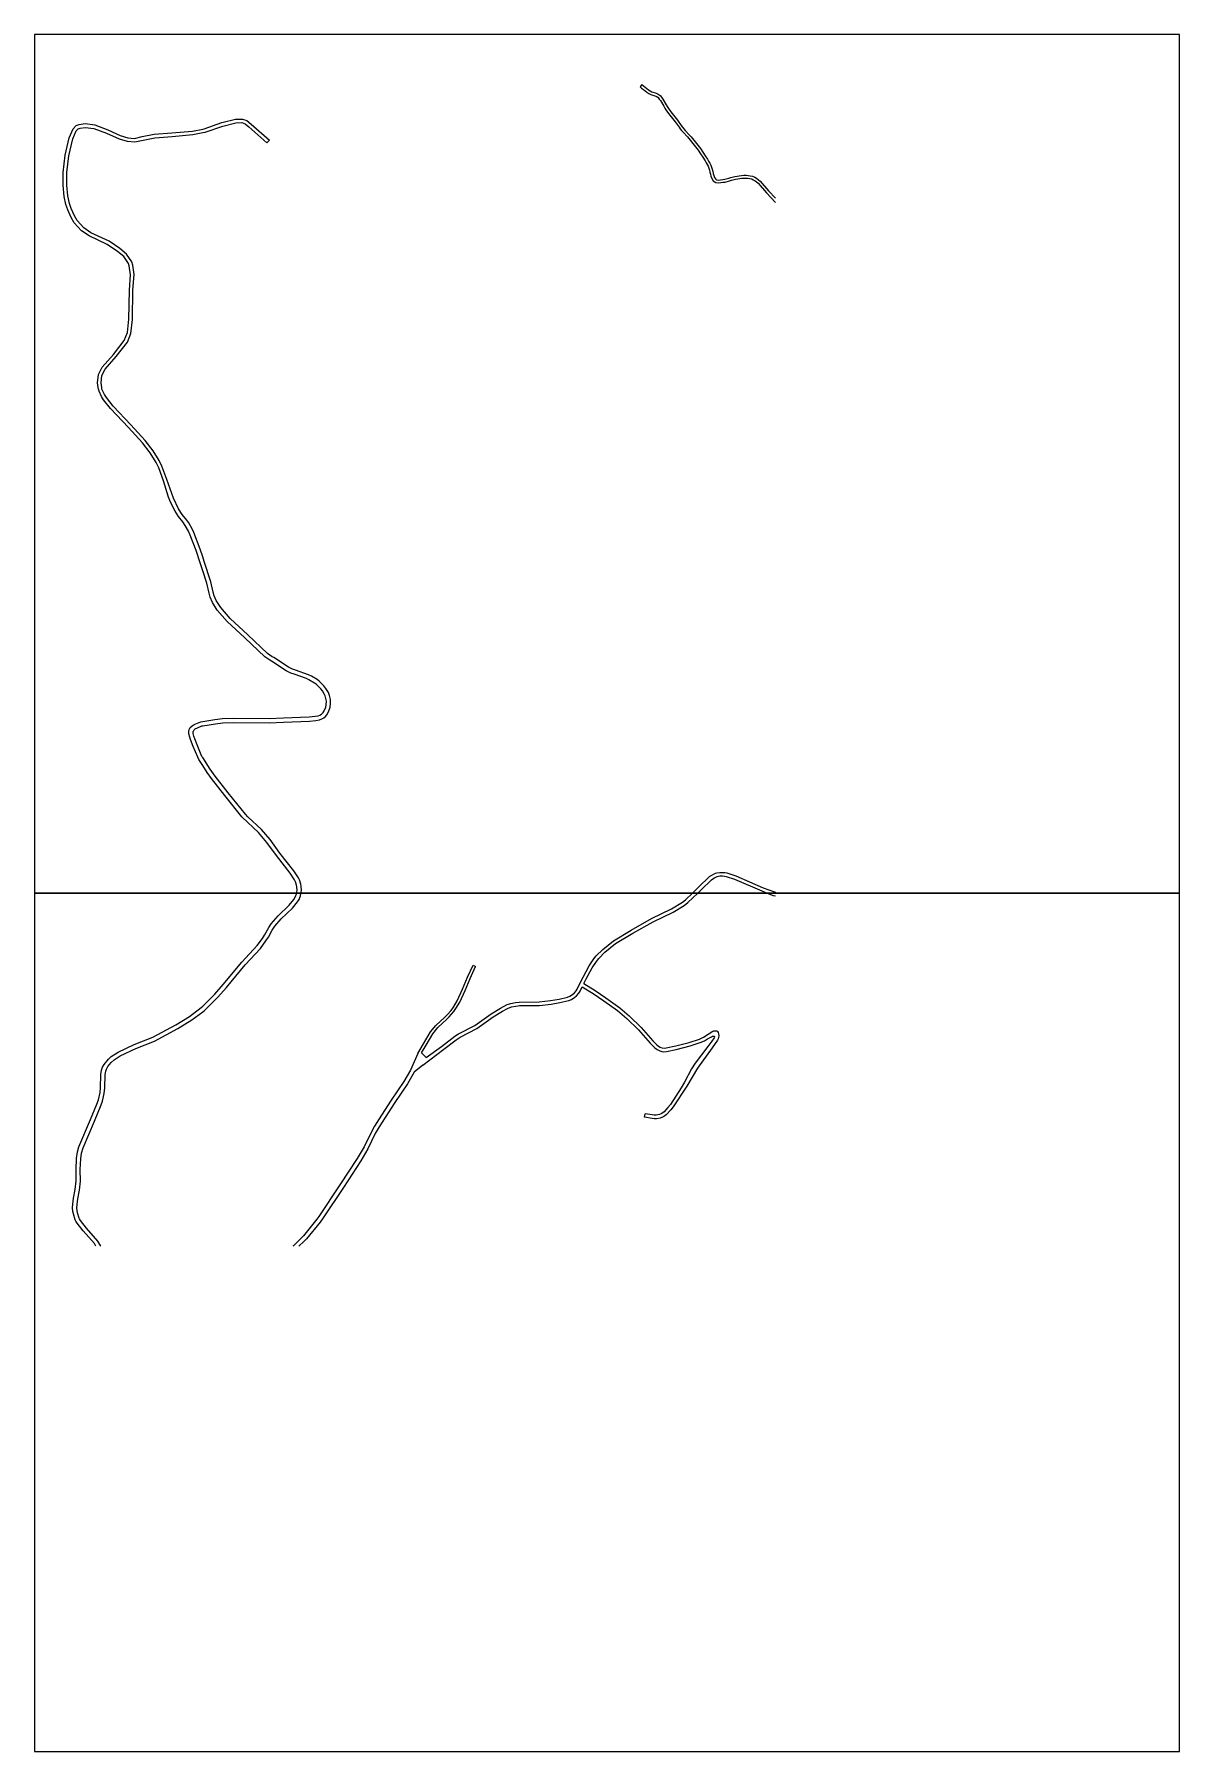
# Model space of a CAD drawing. Header units: metres. Extents: x -24000 to -21600, y -102000 to -99000.
# Drawn here: x -23200 to -22400, y -100200 to -99000 of the extents above; entities that cross this region are included whole.
import ezdxf

# ---------------------------------------------------------------- set-up
doc = ezdxf.new("R2010")
doc.units = ezdxf.units.M
doc.header["$LTSCALE"] = 2.5
doc.layers.add('図郭', color=7, linetype='Continuous')
doc.layers.add('道路', color=7, linetype='Continuous')

msp = doc.modelspace()

# ---------------------------------------------------------------- linework, layer by layer
at = {"layer": '図郭'}
for points in [[(-23200, -99600), (-22400, -99600), (-22400, -99000), (-23200, -99000)], [(-23200, -100200), (-22400, -100200), (-22400, -99600), (-23200, -99600)]]:
    msp.add_lwpolyline(points, close=True, dxfattribs=at)
at = {"layer": '道路', "flags": 128}
for points in [[(-22775.7, -99035.1), (-22776.9, -99036.6)], [(-22775.7, -99035.1), (-22774.5, -99036), (-22773.4, -99037), (-22772.2, -99037.9), (-22771, -99038.8), (-22769.8, -99039.5), (-22768.6, -99040.1), (-22765.7, -99041.1), (-22764.2, -99041.7), (-22762.9, -99042.8), (-22761.9, -99044), (-22761, -99045.3), (-22758.7, -99049.2), (-22757.9, -99050.4), (-22757.1, -99051.7), (-22755.4, -99054.1), (-22750.8, -99060), (-22748.1, -99063.6), (-22747.2, -99064.8), (-22746.3, -99066), (-22745.4, -99067.1), (-22742.3, -99070.4), (-22741.3, -99071.5), (-22740.3, -99072.7), (-22736.6, -99077.4), (-22734.8, -99079.8), (-22733, -99082.3), (-22731.4, -99084.8), (-22729.7, -99087.3), (-22729, -99088.6), (-22728.2, -99090), (-22727.5, -99091.4), (-22726.9, -99092.8), (-22726.5, -99094.3), (-22726.1, -99095.8), (-22725.8, -99097.2), (-22725.4, -99098.6), (-22725, -99100), (-22724.3, -99101), (-22723.4, -99101.6), (-22722.1, -99101.8), (-22720.7, -99101.6), (-22719.2, -99101.5), (-22717.8, -99101.3), (-22715, -99100.4), (-22713.5, -99100), (-22710.6, -99099.4), (-22709.1, -99099.1), (-22707.6, -99098.8), (-22706.1, -99098.6), (-22704.5, -99098.5), (-22702.9, -99098.5), (-22701.4, -99098.6), (-22699.9, -99098.8), (-22698.3, -99099.1), (-22696.8, -99099.8), (-22695.5, -99100.6), (-22694.2, -99101.6), (-22693.1, -99102.7), (-22687.1, -99109.4), (-22682.4, -99114.5)], [(-22776.9, -99036.6), (-22775.8, -99037.6), (-22774.6, -99038.5), (-22773.4, -99039.5), (-22772.2, -99040.4), (-22770.8, -99041.3), (-22769.3, -99042), (-22766.5, -99043), (-22765.3, -99043.5), (-22764.3, -99044.2), (-22763.5, -99045.2), (-22762.7, -99046.3), (-22760.4, -99050.2), (-22759.6, -99051.5), (-22758.8, -99052.8), (-22757, -99055.3), (-22752.4, -99061.2), (-22749.7, -99064.8), (-22748.8, -99066), (-22747.9, -99067.2), (-22746.9, -99068.4), (-22743.8, -99071.7), (-22742.8, -99072.8), (-22741.9, -99073.9), (-22738.2, -99078.7), (-22736.4, -99081), (-22734.7, -99083.4), (-22733, -99085.9), (-22731.4, -99088.4), (-22730.7, -99089.7), (-22730, -99090.9), (-22729.3, -99092.2), (-22728.8, -99093.5), (-22728.4, -99094.8), (-22728.1, -99096.2), (-22727.8, -99097.7), (-22727.4, -99099.2), (-22726.8, -99100.8), (-22725.8, -99102.4), (-22724, -99103.6), (-22722.1, -99103.8), (-22720.5, -99103.6), (-22719, -99103.4), (-22717.4, -99103.2), (-22714.5, -99102.3), (-22713, -99102), (-22710.2, -99101.3), (-22708.7, -99101), (-22707.2, -99100.8), (-22705.8, -99100.6), (-22704.5, -99100.5), (-22703, -99100.5), (-22701.6, -99100.6), (-22700.2, -99100.7), (-22698.9, -99101), (-22697.8, -99101.6), (-22696.6, -99102.3), (-22695.5, -99103.1), (-22694.5, -99104.1), (-22688.5, -99110.7), (-22682.4, -99117.4)], [(-23082.4, -99066.2), (-23081.3, -99066), (-23069.1, -99061.7), (-23059.6, -99059.3), (-23054.6, -99059.2), (-23051.5, -99060.3), (-23048.5, -99062.7), (-23035.8, -99074)], [(-23155.5, -99246.7), (-23155.9, -99243.6), (-23155.3, -99237.8), (-23152.6, -99232.5), (-23144.8, -99223.6), (-23137.2, -99213.9), (-23135, -99208.4), (-23134, -99199.1), (-23133.6, -99178.7), (-23132.9, -99168), (-23133.7, -99161.7), (-23134.2, -99160.1), (-23137.6, -99155.3), (-23141.9, -99151.7), (-23149.1, -99146.8), (-23161.8, -99140.8), (-23167.1, -99137.2), (-23172.2, -99131.6), (-23174.2, -99127.9), (-23176.7, -99122.6), (-23177.9, -99118.9), (-23179.2, -99113.2), (-23179.9, -99105.4), (-23179.9, -99096.5), (-23178.5, -99084.4), (-23175.6, -99072.2), (-23173, -99066), (-23170.7, -99063.8), (-23168.6, -99063), (-23164.4, -99062.4), (-23157.8, -99063.3), (-23148.6, -99066.7), (-23140, -99070.7), (-23134.6, -99072.2), (-23130, -99072.7), (-23124.6, -99071.4), (-23116.3, -99069.8), (-23104, -99068.9), (-23089.6, -99067.6), (-23082.4, -99066.2)], [(-23152.9, -99246.7), (-23153.4, -99243.5), (-23152.9, -99238.5), (-23150.5, -99234), (-23142.9, -99225.2), (-23135, -99215.2), (-23132.6, -99209), (-23131.5, -99199.3), (-23131.1, -99178.8), (-23130.3, -99167.9), (-23131.3, -99161.2), (-23132, -99158.9), (-23135.7, -99153.6), (-23140.4, -99149.7), (-23147.8, -99144.6), (-23160.5, -99138.7), (-23165.5, -99135.3), (-23170.1, -99130.1), (-23172, -99126.8), (-23174.3, -99121.7), (-23175.5, -99118.2), (-23176.7, -99112.8), (-23177.4, -99105.3), (-23177.4, -99096.6), (-23176, -99084.8), (-23173.2, -99072.9), (-23170.9, -99067.4), (-23169.4, -99066), (-23168, -99065.5), (-23164.4, -99065), (-23158.4, -99065.8), (-23149.6, -99069.1), (-23140.8, -99073), (-23135.1, -99074.7), (-23129.8, -99075.2), (-23124.1, -99073.9), (-23115.9, -99072.3), (-23103.8, -99071.4), (-23089.3, -99070), (-23082.4, -99068.7)], [(-23082.4, -99068.7), (-23080.6, -99068.4), (-23068.4, -99064.1), (-23059.3, -99061.8), (-23055, -99061.7), (-23052.7, -99062.5), (-23050.1, -99064.6), (-23037.5, -99075.8)], [(-23037.5, -99075.8), (-23035.8, -99074)]]:
    msp.add_lwpolyline(points, dxfattribs=at)
at = {"layer": '道路'}
for points in [[(-22996.8, -99462.3), (-22997.3, -99461.2), (-22998.8, -99458.8), (-23000, -99457.3), (-23002.9, -99454.4), (-23004.4, -99453.3), (-23008.2, -99451), (-23010, -99450.2), (-23018.5, -99447.2), (-23020.9, -99446.3), (-23024, -99444.8), (-23034.4, -99438.1), (-23035.5, -99437.4), (-23039, -99434.9), (-23053, -99421.7), (-23065.4, -99410.2), (-23072.2, -99402.4), (-23075.6, -99396.9), (-23077.2, -99393.3), (-23078, -99390.6), (-23079.6, -99383.4), (-23082.4, -99374.8), (-23084.2, -99369.3), (-23087, -99360.7), (-23091.2, -99349.9), (-23092.4, -99347.2), (-23094.6, -99343.2), (-23096.3, -99340.7), (-23099.3, -99337), (-23101.7, -99333.3), (-23104.8, -99326.8), (-23106.2, -99323.4), (-23109.8, -99311.9), (-23113.1, -99302.9), (-23114.9, -99299.1), (-23119.2, -99292.5), (-23124.5, -99285.4), (-23134.3, -99274.7), (-23146.8, -99261.5), (-23151.6, -99255.3), (-23153.1, -99253), (-23154.8, -99249.3), (-23155.3, -99247.9), (-23155.5, -99246.7)], [(-23088.9, -99486.8), (-23088.4, -99485.9), (-23087.6, -99485.2), (-23083.9, -99483.6), (-23083, -99483.3), (-23082.4, -99483.2), (-23073.4, -99481.7), (-23068.4, -99481.1), (-23060.7, -99480.8), (-23036, -99481.1), (-23026, -99480.7), (-23007.8, -99480), (-23003.3, -99479.5), (-23000.8, -99479), (-22999.2, -99478.4), (-22997.9, -99477.6), (-22996.6, -99476.6), (-22995.7, -99475.5), (-22994.8, -99473.9), (-22993.8, -99471.6), (-22993.4, -99470.2), (-22993.3, -99469.7), (-22993.1, -99468.1), (-22993.1, -99466.5), (-22993.2, -99464.8), (-22993.8, -99462.1), (-22994.6, -99459.9), (-22996.3, -99457.1), (-22997.8, -99455.3), (-23001.1, -99452), (-23002.5, -99450.9), (-23006.3, -99448.6), (-23008.6, -99447.5), (-23017.5, -99444.4), (-23019.7, -99443.5), (-23022.4, -99442.3), (-23032.8, -99435.5), (-23033.9, -99434.9), (-23037.1, -99432.6), (-23050.9, -99419.5), (-23063.3, -99408.1), (-23069.8, -99400.6), (-23072.9, -99395.6), (-23074.3, -99392.3), (-23075.1, -99389.9), (-23076.7, -99382.6), (-23081.3, -99368.3), (-23082.4, -99365), (-23084.2, -99359.7), (-23088.7, -99348.1), (-23089.6, -99346.1), (-23092.2, -99341.4), (-23093.5, -99339.4), (-23096.7, -99335.4), (-23099.2, -99331.6), (-23102.8, -99324), (-23107.5, -99311), (-23110.9, -99301.7), (-23112.8, -99297.8), (-23117.1, -99291.1), (-23122.6, -99283.8), (-23132.6, -99272.9), (-23144.9, -99259.8), (-23149.6, -99253.8), (-23151, -99251.6), (-23152.8, -99247.9), (-23152.9, -99246.7)], [(-22999.5, -99475.1), (-22998.7, -99474.4), (-22998.2, -99473.8), (-22997.5, -99472.6), (-22996.4, -99470.1), (-22996.1, -99468.5), (-22996, -99465.9), (-22996.8, -99462.3)], [(-23016.8, -99600), (-23016.5, -99598.2), (-23016.6, -99595.8), (-23016.9, -99594.5), (-23017.5, -99592.3), (-23018.3, -99590.7), (-23021.2, -99586.2), (-23030.8, -99573.9), (-23037.7, -99564.6), (-23043.4, -99557.7), (-23054.8, -99547.1), (-23055.1, -99546.7), (-23067, -99531.8), (-23076.2, -99520.1), (-23079.3, -99515.8), (-23082.4, -99511), (-23085.1, -99506.8), (-23085.9, -99505.2), (-23089.1, -99497.6), (-23091, -99492.7), (-23091.5, -99491.1), (-23092, -99488.8), (-23092.1, -99487.2), (-23091.8, -99485.7), (-23091.1, -99484.4), (-23089.7, -99483.1), (-23088.4, -99482.3), (-23084.9, -99480.8), (-23083.7, -99480.4), (-23082.4, -99480.2), (-23073.9, -99478.7), (-23068.6, -99478.1), (-23060.8, -99477.8), (-23036, -99478.1), (-23026, -99477.7), (-23008.1, -99477), (-23003.8, -99476.5), (-23001.8, -99476.1), (-23000.5, -99475.7), (-22999.5, -99475.1)], [(-23013.8, -99600), (-23013.5, -99598.3), (-23013.6, -99595.3), (-23013.9, -99593.8), (-23014.8, -99590.9), (-23015.5, -99589.5), (-23018.8, -99584.5), (-23028.5, -99572.1), (-23035.3, -99562.7), (-23041.3, -99555.7), (-23050.8, -99546.7), (-23052.6, -99545), (-23064.7, -99529.9), (-23073.7, -99518.4), (-23077.3, -99513.4), (-23082.4, -99505.4), (-23082.9, -99504.6), (-23086.3, -99496.5), (-23087.9, -99492.3), (-23088.5, -99490.4), (-23089, -99488.6), (-23089, -99487.2), (-23088.9, -99486.8)], [(-22740.2, -99600), (-22736.1, -99596), (-22728.4, -99588.5), (-22726.8, -99587.5), (-22724.2, -99586.2), (-22723.3, -99585.9), (-22721.3, -99585.6), (-22719.1, -99585.6), (-22717.8, -99585.7), (-22716.4, -99586), (-22710, -99588.1), (-22690.9, -99596.3), (-22683.1, -99599.3), (-22682.4, -99599.4)], [(-22736.6, -99600), (-22734.3, -99597.8), (-22727, -99590.7), (-22725.3, -99589.6), (-22723.1, -99588.5), (-22722.2, -99588.2), (-22721.2, -99588.1), (-22719.3, -99588.1)], [(-22719.3, -99588.1), (-22717.9, -99588.3), (-22716.8, -99588.5), (-22710.9, -99590.4), (-22691.9, -99598.6), (-22688.2, -99600)], [(-23157, -99846.7), (-23158.1, -99845), (-23165.8, -99836.1), (-23170.1, -99830.6), (-23171, -99829.3), (-23171.5, -99828.3), (-23172.7, -99824.2), (-23173.1, -99822.5), (-23173.3, -99820.1), (-23173.2, -99817.5), (-23172.7, -99813.3), (-23171.4, -99807.1), (-23170.7, -99801.2), (-23170.9, -99793.3), (-23170.6, -99785.5), (-23169.9, -99780.8), (-23168.9, -99777.4), (-23160.7, -99758.3), (-23156.3, -99747.5), (-23155.3, -99744.5), (-23154.1, -99739.4), (-23153.7, -99736.1), (-23153.6, -99726.8), (-23153.1, -99723.9), (-23152.4, -99721.8), (-23151.3, -99719.8), (-23148.3, -99716), (-23146.3, -99714.3), (-23141.5, -99711.2), (-23130.3, -99705.9), (-23117.3, -99700.8), (-23101.2, -99692.1), (-23091.7, -99686.2), (-23083.4, -99680), (-23082.4, -99679), (-23074, -99670.8), (-23068.2, -99664), (-23055, -99648.3), (-23044.3, -99636.7), (-23040.6, -99631.7), (-23039.2, -99629.4), (-23036.2, -99624.1), (-23034.5, -99621.6), (-23029.7, -99616), (-23022, -99608.5), (-23018.7, -99604.6), (-23017.5, -99602.5), (-23016.9, -99600.6), (-23016.8, -99600)], [(-23082.4, -99683), (-23081.5, -99682.3), (-23071.8, -99672.8), (-23065.9, -99666), (-23052.8, -99650.2), (-23042, -99638.7), (-23038.2, -99633.5), (-23036.5, -99630.8), (-23033.8, -99625.9), (-23032, -99623.2), (-23027.5, -99618.1), (-23019.8, -99610.6), (-23016.1, -99606.2), (-23015.1, -99604.5), (-23014.6, -99603.2), (-23014.1, -99601.9), (-23013.8, -99600.4), (-23013.8, -99600)], [(-22926.3, -99715), (-22915.5, -99707.2), (-22906.4, -99700.1), (-22903.7, -99698.5), (-22892.3, -99692.5), (-22880.9, -99684.5), (-22874.3, -99680.4), (-22869.8, -99678), (-22867.2, -99677.2), (-22863.8, -99676.4), (-22861.3, -99676.2), (-22847.3, -99676), (-22839.4, -99675.1), (-22833.4, -99674.1), (-22827.5, -99672.7), (-22825.9, -99672), (-22824, -99670.9), (-22822.8, -99669.8), (-22821.5, -99668.3), (-22820.8, -99667.3), (-22818.5, -99662.3), (-22816.7, -99658.7), (-22812.5, -99651), (-22809.3, -99646.1), (-22807.5, -99643.9), (-22803, -99639.4), (-22795.4, -99633.4), (-22783.2, -99625.9), (-22768.9, -99617.9), (-22755, -99611.1), (-22747.3, -99606.4), (-22745.2, -99604.7), (-22740.2, -99600)], [(-22816.2, -99663.2), (-22814.5, -99659.9), (-22810.4, -99652.3), (-22807.4, -99647.8), (-22805.7, -99645.7), (-22801.4, -99641.3), (-22794, -99635.4), (-22781.9, -99628), (-22767.7, -99620.1), (-22753.8, -99613.3), (-22746.2, -99608.7), (-22743.5, -99606.6), (-22736.6, -99600)], [(-22688.2, -99600), (-22683.9, -99601.7), (-22682.4, -99602)], [(-22932.1, -99712.2), (-22928.1, -99705.3), (-22923.3, -99697.1), (-22919.5, -99692.6), (-22913.3, -99686.8), (-22911.6, -99685.1), (-22908.9, -99682), (-22907.3, -99679.8), (-22904.7, -99675.3), (-22900.9, -99667.3), (-22897.4, -99658.9), (-22893.6, -99650.5)], [(-22926.3, -99715), (-22929.6, -99711.8), (-22926.4, -99706.3), (-22921.6, -99698.3), (-22918.1, -99693.9), (-22911.8, -99688.2), (-22910.2, -99686.6), (-22906.9, -99682.7), (-22905.6, -99680.8), (-22902.9, -99676.3), (-22899, -99668.1), (-22895.5, -99659.7), (-22891.8, -99651.4)], [(-22893.6, -99650.5), (-22891.8, -99651.4)], [(-22928.7, -99720.2), (-22914, -99709.2), (-22905.3, -99702.5), (-22902.6, -99700.7), (-22891, -99694.6), (-22879.5, -99686.6), (-22873, -99682.6), (-22869.4, -99680.6), (-22866.6, -99679.6), (-22863.6, -99679), (-22861.1, -99678.7), (-22847.1, -99678.5), (-22839.1, -99677.6), (-22832.9, -99676.6), (-22826.6, -99675.1), (-22824.9, -99674.4), (-22822.4, -99672.8), (-22821.2, -99671.8), (-22819.6, -99669.9), (-22818.7, -99668.6), (-22817.3, -99665.5)], [(-22817.3, -99665.5), (-22809.6, -99670.3), (-22802.3, -99675.3), (-22792.6, -99682.2), (-22786.2, -99687.8), (-22778.1, -99695.7), (-22769.9, -99705), (-22766.5, -99708.1), (-22764.9, -99709.3), (-22763.2, -99710.3), (-22761.6, -99710.8), (-22760.2, -99710.9), (-22758.5, -99710.7), (-22751.8, -99709.3), (-22742, -99706.8), (-22734.9, -99704.5), (-22731.9, -99703.2), (-22729.7, -99701.8), (-22727, -99700.4), (-22726.3, -99700.1), (-22725.7, -99700), (-22725.4, -99700), (-22725.2, -99700.1), (-22725, -99700.2), (-22724.9, -99700.4), (-22725, -99700.8), (-22725.1, -99701.3), (-22726.7, -99703.5), (-22729.6, -99707.2), (-22738.5, -99719), (-22740.9, -99722.8), (-22745.8, -99732.3), (-22748.1, -99736.2), (-22755.7, -99747.8), (-22757.4, -99750), (-22760.1, -99752.8), (-22761, -99753.6), (-22762.1, -99754.4), (-22763.4, -99754.8), (-22765.6, -99755.3), (-22767, -99755.2), (-22768.5, -99755.1), (-22773.3, -99754.2)], [(-22816.2, -99663.2), (-22808.2, -99668.2), (-22800.9, -99673.3), (-22791, -99680.2), (-22784.6, -99685.9), (-22776.2, -99694), (-22768.1, -99703.4), (-22765.2, -99706.1), (-22764.1, -99707), (-22762.9, -99707.8), (-22762.5, -99707.9), (-22761.4, -99708.3), (-22760.1, -99708.4), (-22758.6, -99708.3), (-22751.9, -99706.8), (-22742.7, -99704.4), (-22735.4, -99702.1), (-22732.6, -99700.7), (-22726, -99696.6), (-22725.3, -99696.3), (-22724.6, -99696.2), (-22723.8, -99696.2), (-22723.3, -99696.4), (-22722.8, -99696.7), (-22722.3, -99697.5), (-22722, -99698.3), (-22721.9, -99699.5), (-22722, -99701), (-22722.4, -99701.9), (-22722.8, -99702.8), (-22726.5, -99708.2), (-22736.8, -99722.4), (-22744.3, -99735), (-22753.8, -99749.4), (-22755.4, -99751.6), (-22758.6, -99754.9), (-22759.5, -99755.6), (-22760.3, -99756.2), (-22761.3, -99756.7), (-22762.8, -99757.3), (-22765.5, -99757.8), (-22766.8, -99757.8), (-22768.5, -99757.6), (-22773.7, -99756.7)], [(-23153.5, -99846.7), (-23155.7, -99843.2), (-23163.5, -99834.2), (-23167.8, -99828.8), (-23168.5, -99827.7), (-23168.7, -99827.2), (-23169.8, -99823.6), (-23170.1, -99821.8), (-23170.3, -99820.2), (-23170.2, -99817.6), (-23169.7, -99813.8), (-23168.4, -99807.6), (-23167.7, -99801.3), (-23167.9, -99793.3), (-23167.6, -99785.8), (-23167, -99781.8), (-23166, -99778.1), (-23157.9, -99759.5), (-23153.3, -99748.1), (-23152.4, -99745.4), (-23151.2, -99740), (-23150.7, -99736.1), (-23150.6, -99727), (-23150.1, -99724.5), (-23149.7, -99723.1), (-23148.6, -99721.2), (-23146.4, -99718.4), (-23144.3, -99716.5), (-23140, -99713.8), (-23129.1, -99708.7), (-23116, -99703.5), (-23099.7, -99694.7), (-23090, -99688.7), (-23082.4, -99683)], [(-22932.1, -99712.2), (-22937.2, -99723.7), (-22941.8, -99731.7), (-22950.7, -99744.7), (-22957.4, -99755.2), (-22962.4, -99762.9), (-22964.6, -99766.9), (-22969.7, -99777.3), (-22974.5, -99785.6), (-22986.6, -99804), (-23001.3, -99826), (-23002.7, -99828), (-23012, -99839.5), (-23013.6, -99841.3), (-23019.1, -99846.5), (-23019.4, -99846.7)], [(-22928.7, -99720.2), (-22934.6, -99725.2), (-22939.3, -99733.3), (-22948.2, -99746.3), (-22954.9, -99756.8), (-22959.2, -99763.4), (-22961.9, -99768.1), (-22967, -99778.7), (-22972, -99787.1), (-22984.1, -99805.7), (-22998.3, -99827), (-23000.4, -99829.9), (-23009.9, -99841.7), (-23011.8, -99843.6), (-23015.2, -99846.7)], [(-22773.7, -99756.7), (-22773.3, -99754.2)]]:
    msp.add_lwpolyline(points, dxfattribs=at)

doc.saveas('drawing.dxf')
